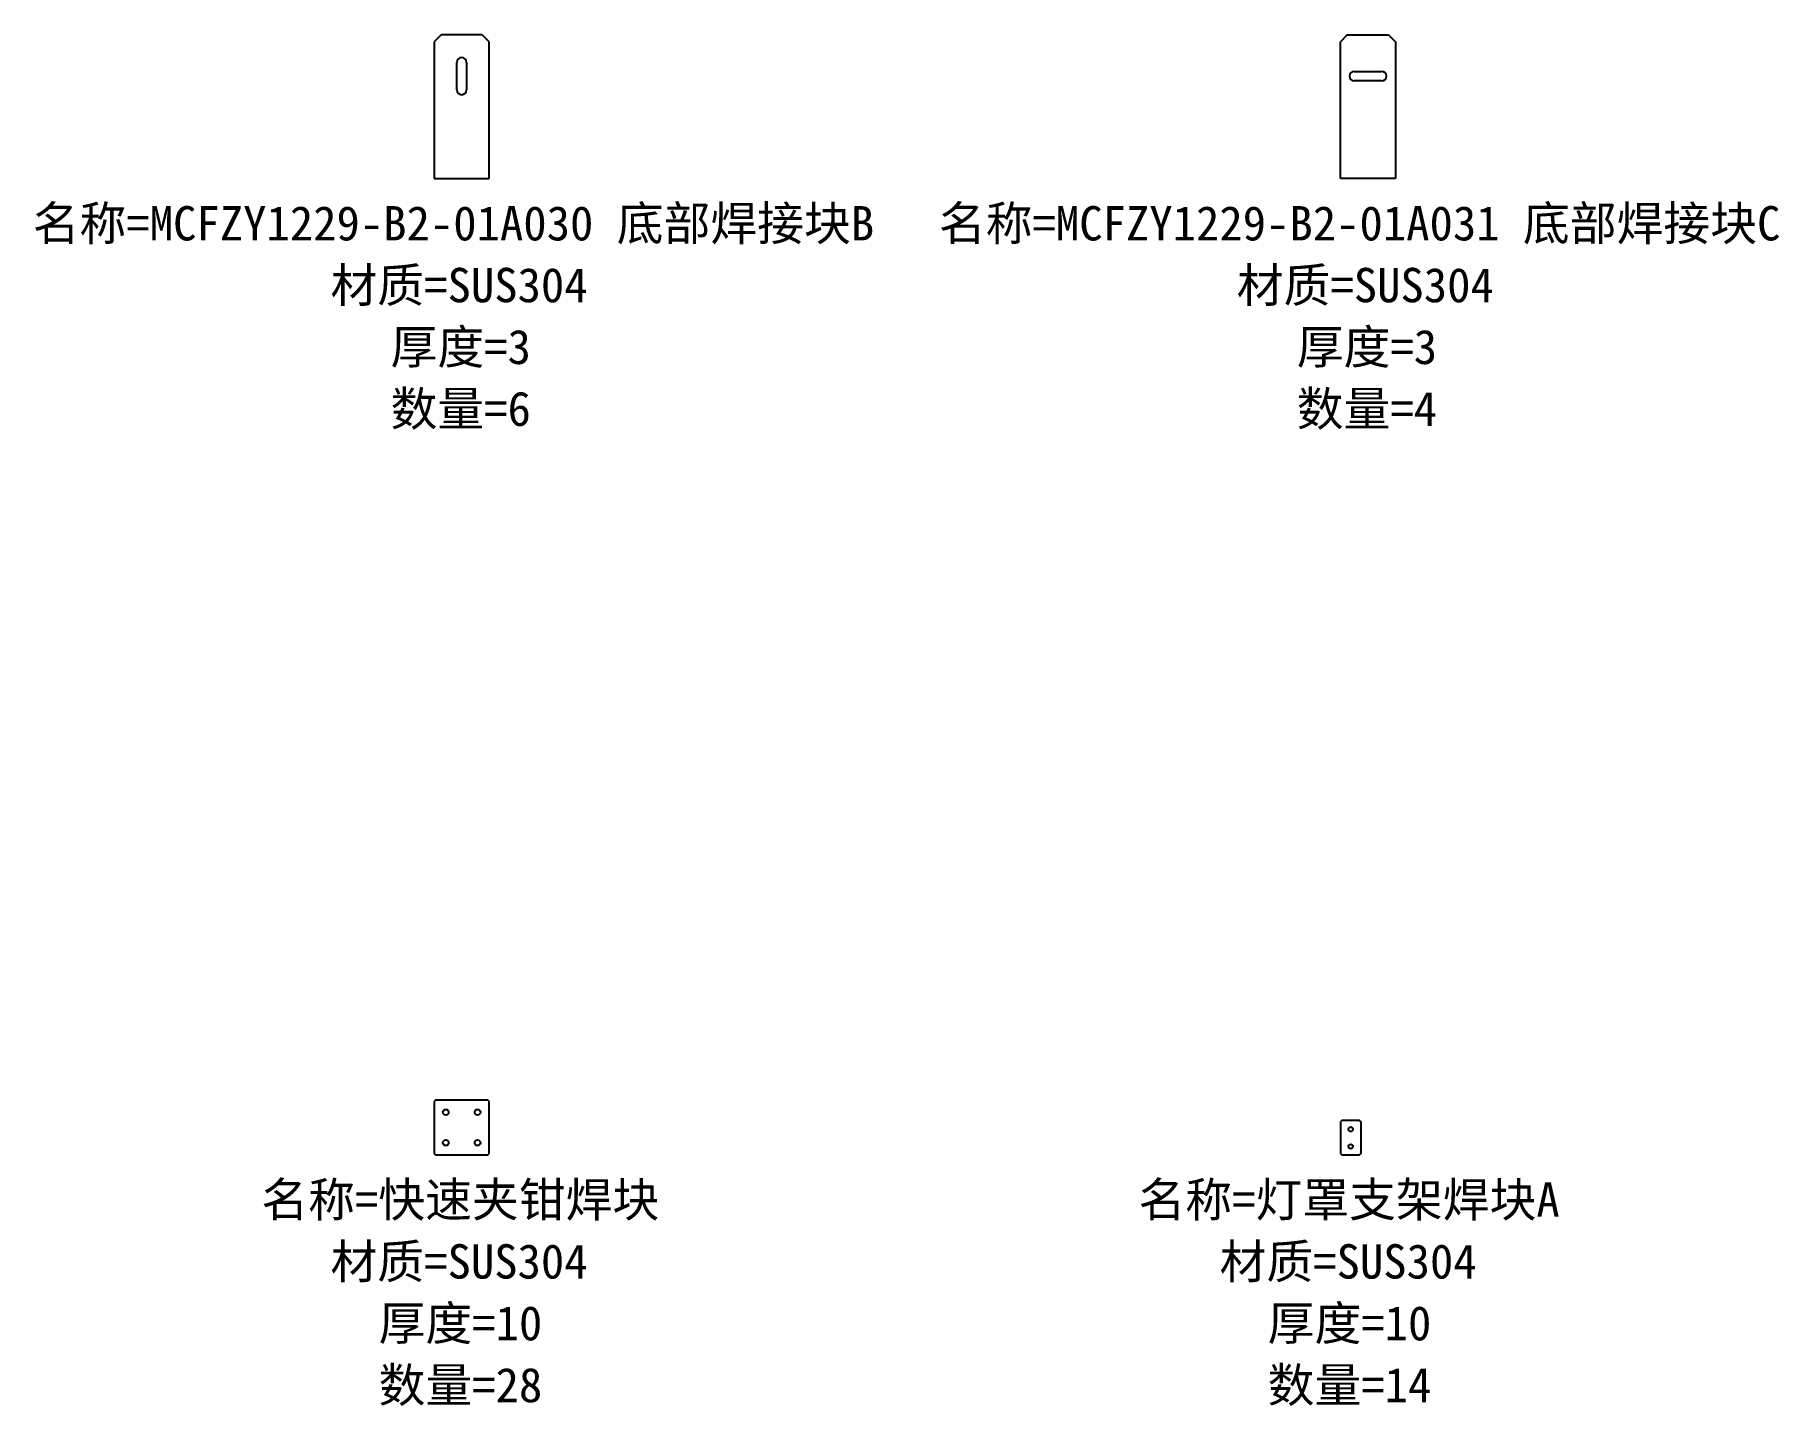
# Model space of a CAD drawing. Header units: millimetres. Extents: x -311 to 13188, y -8183 to -3903.
# Drawn here: x -311 to 959, y -4901 to -3903 of the extents above; entities that cross this region are included whole.
import ezdxf

# ---------------------------------------------------------------- set-up
doc = ezdxf.new("R2010")
doc.units = ezdxf.units.MM
doc.layers.add('零件信息', color=131, linetype='Continuous')
doc.styles.add('SLDTEXTSTYLE1', font='', dxfattribs={"bigfont": 'bigfont'})
doc.styles.get('SLDTEXTSTYLE1').set_extended_font_data('宋体')

msp = doc.modelspace()

# ---------------------------------------------------------------- texts
at = {"layer": '零件信息', "char_height": 25, "attachment_point": 2, "style": 'SLDTEXTSTYLE1'}
for s, insert in [('名称=MCFZY1229-B2-01A030 底部焊接块B', (-6, -4027.8)), ('名称=MCFZY1229-B2-01A031 底部焊接块C', (654, -4027.8)), ('材质=SUS304', (-1.9, -4072.8)), ('材质=SUS304', (658.1, -4072.8)), ('厚度=3', (-0.7, -4117.8)), ('厚度=3', (659.3, -4117.8)), ('数量=6', (-0.7, -4162.8)), ('数量=4', (659.3, -4162.8)), ('名称=快速夹钳焊块', (-1, -4738.6)), ('名称=灯罩支架焊块A', (646.3, -4738.6)), ('材质=SUS304', (-1.9, -4783.6)), ('材质=SUS304', (645.6, -4783.6)), ('厚度=10', (-0.9, -4828.6)), ('厚度=10', (646.6, -4828.6)), ('数量=28', (-0.9, -4873.6)), ('数量=14', (646.6, -4873.6))]:
    msp.add_mtext(s, dxfattribs=dict(at, insert=insert))

# ---------------------------------------------------------------- linework, layer by layer
at = {"color": 7, "linetype": 'Continuous', "lineweight": 25}
for p, q in [((-15, -3903.2), (-20, -3908.2)), ((-20, -3908.2), (-20, -4007.8)), ((15, -3903.2), (-15, -3903.2)), ((20, -3908.2), (15, -3903.2)), ((20, -4007.8), (20, -3908.2)), ((645, -3903.2), (640, -3908.2)), ((640, -4007.8), (640, -3908.2)), ((645, -3903.2), (675, -3903.2)), ((675, -3903.2), (680, -3908.2)), ((680, -3908.2), (680, -4007.8)), ((-3.5, -3943.2), (-3.5, -3923.2)), ((3.5, -3923.2), (3.5, -3943.2)), ((650, -3929.7), (670, -3929.7)), ((670, -3936.7), (650, -3936.7)), ((-20, -4007.8), (20, -4007.8)), ((680, -4007.8), (640, -4007.8)), ((-19, -4678.6), (-20, -4679.6)), ((-20, -4679.6), (-20, -4717.6)), ((19, -4678.6), (-19, -4678.6)), ((20, -4679.6), (19, -4678.6)), ((20, -4717.6), (20, -4679.6)), ((641, -4693.6), (640, -4694.6)), ((640, -4694.6), (640, -4717.6)), ((654, -4693.6), (641, -4693.6)), ((655, -4694.6), (654, -4693.6)), ((655, -4717.6), (655, -4694.6)), ((-20, -4717.6), (-19, -4718.6)), ((-19, -4718.6), (19, -4718.6)), ((19, -4718.6), (20, -4717.6)), ((640, -4717.6), (641, -4718.6)), ((641, -4718.6), (654, -4718.6)), ((654, -4718.6), (655, -4717.6))]:
    msp.add_line(p, q, dxfattribs=at)
for centre, radius in [((-11.6, -4687.5), 2.1), ((11.6, -4687.5), 2.1), ((647.5, -4699.9), 1.65), ((-11.6, -4709.7), 2.1), ((11.6, -4709.7), 2.1), ((647.5, -4712.4), 1.65)]:
    msp.add_circle(centre, radius, dxfattribs=at)
for centre, start, end in [((0, -3923.2), 0, 180), ((650, -3933.2), 90, 270), ((670, -3933.2), 270, 90), ((0, -3943.2), 180, 0)]:
    msp.add_arc(centre, 3.5, start, end, dxfattribs=at)

msp.set_redraw_order([(e.dxf.handle, doc.entitydb.next_handle()) for e in msp.query("TEXT MTEXT ATTDEF DIMENSION ARC_DIMENSION")])  # texts and dimensions are drawn at this point

doc.saveas('drawing.dxf')
